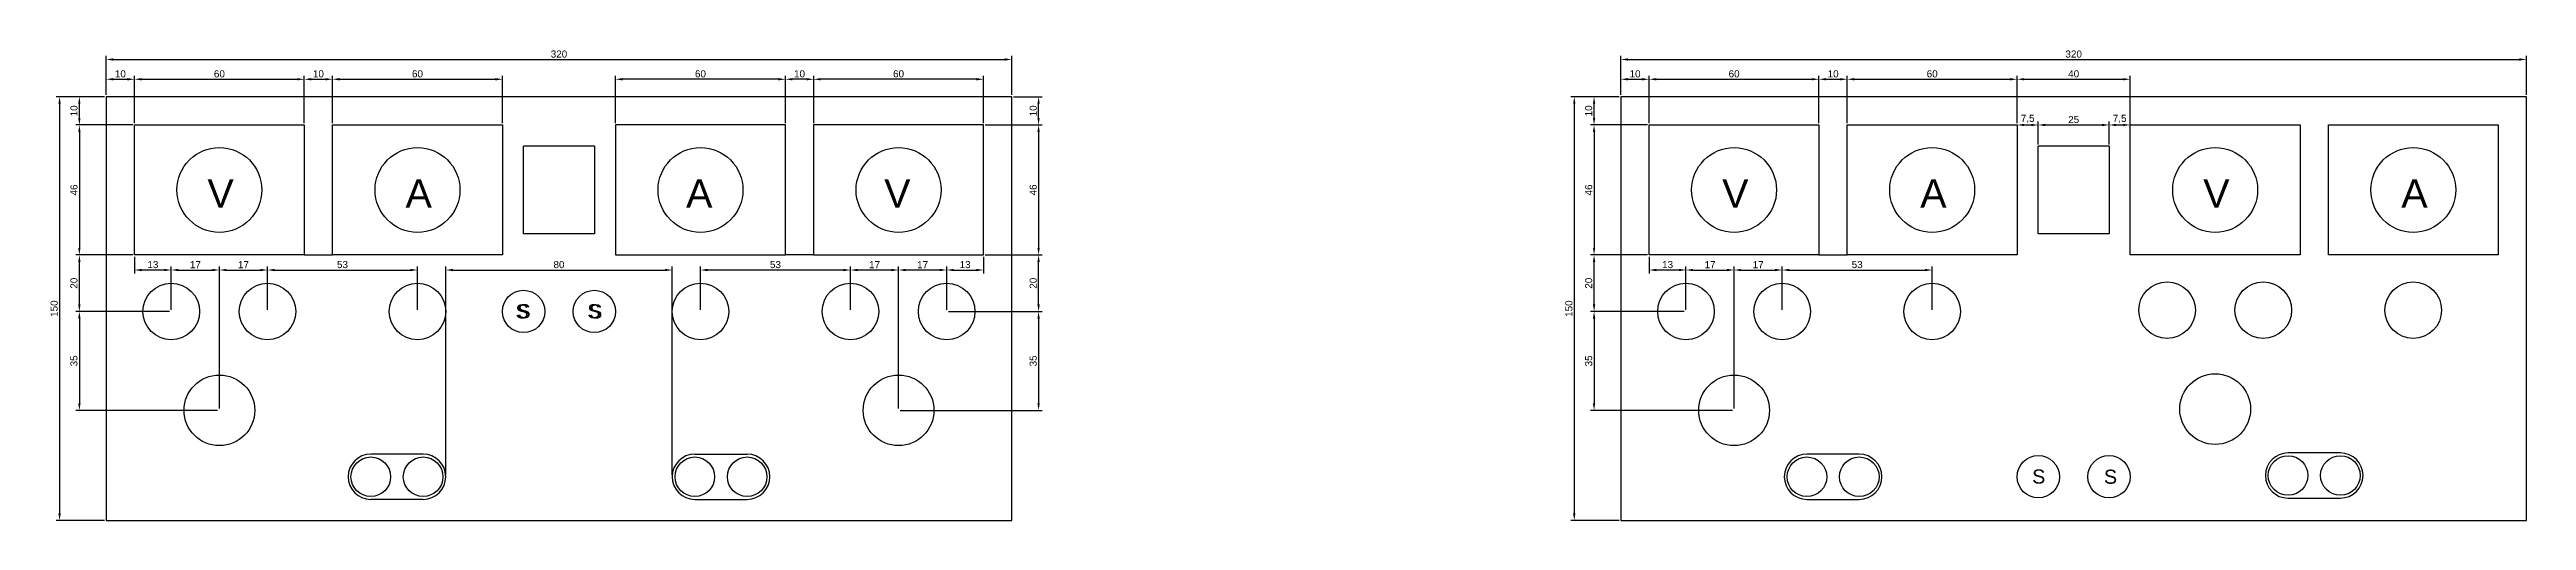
# Model space of a CAD drawing. Header units: millimetres. Extents: x 475 to 4099, y 1633 to 3451.
# Drawn here: x 1371 to 2246, y 1654 to 1821 of the extents above; entities that cross this region are included whole.
import ezdxf

# ---------------------------------------------------------------- set-up
doc = ezdxf.new("R2010")
doc.units = ezdxf.units.MM
doc.layers.add('Bemassung', color=80, linetype='Continuous')
doc.layers.add('Kanten', color=7, linetype='Continuous')
doc.styles.get("Standard").update_dxf_attribs({"font": 'arial.ttf'})
doc.dimstyles.new('ISO-25', dxfattribs={"dimtxt": 2.5, "dimasz": 2.5, "dimexe": 1.25, "dimexo": 0.625, "dimtad": 1, "dimtxsty": 'Standard', "dimcen": 2.5, "dimadec": 0, "dimazin": 0, "dimtfac": 1, "dimtmove": 0, "dimatfit": 3, "dimfxl": 1, "dimarcsym": 0})

msp = doc.modelspace()

# ---------------------------------------------------------------- texts
at = {"char_height": 10}
for s, insert, attachment_point in [('V', (1426.406, 1774.547), 1), ('A', (1496.406, 1774.547), 1), ('A', (1604.867, 1774.547), 3), ('V', (1674.867, 1774.547), 3), ('V', (1961.662, 1774.547), 1), ('A', (2031.662, 1774.547), 1), ('V', (2131.662, 1774.547), 1), ('A', (2201.662, 1774.547), 1)]:
    msp.add_mtext_dynamic_manual_height_columns(s, width=13.16423, gutter_width=12.5, heights=[9.423], dxfattribs=dict(at, insert=insert, attachment_point=attachment_point))
at = {"layer": 'Kanten', "char_height": 5}
for insert, attachment_point in [((1539.946, 1730.286), 3), ((1535.966, 1730.36), 1), ((1535.966, 1730.36), 1), ((1565.307, 1730.36), 3), ((1565.307, 1730.36), 3), ((1561.327, 1730.286), 1), ((2071.222, 1671.86), 1), ((2071.222, 1671.86), 1), ((2096.583, 1671.786), 1)]:
    msp.add_mtext_dynamic_manual_height_columns('S', width=5, gutter_width=12.5, heights=[0], dxfattribs=dict(at, insert=insert, attachment_point=attachment_point))

# ---------------------------------------------------------------- blocks, each defined once
blk = doc.blocks.new('*D19')
at = {"layer": 'Bemassung', "color": 0, "lineweight": -2, "transparency": 16777216}
for p, q in [((1400.64, 1794.41), (1400.64, 1811.21)), ((1403.14, 1809.96), (1458.14, 1809.96)), ((1460.64, 1794.41), (1460.64, 1811.21))]:
    blk.add_line(p, q, dxfattribs=at)
at = {"layer": 'Bemassung', "color": 0, "transparency": 16777216}
for points in [[(1403.14, 1810.38), (1403.14, 1809.55), (1400.64, 1809.96)], [(1458.14, 1810.38), (1458.14, 1809.55), (1460.64, 1809.96)]]:
    blk.add_solid(points, dxfattribs=at)
at = {"layer": 'Defpoints', "color": 0, "transparency": 16777216}
for p in [(1460.64, 1809.96), (1400.64, 1793.78), (1460.64, 1793.78)]:
    blk.add_point(p, dxfattribs=at)
at = {"layer": 'Bemassung', "color": 0, "transparency": 16777216, "insert": (1430.64, 1811.87), "char_height": 2.5, "attachment_point": 5}
blk.add_mtext('60', dxfattribs=at)
blk = doc.blocks.new('*D20')
at = {"layer": 'Bemassung', "color": 0, "lineweight": -2, "transparency": 16777216}
for p, q in [((1400.01, 1793.78), (1379.91, 1793.78)), ((1381.16, 1791.28), (1381.16, 1750.28)), ((1400.01, 1747.78), (1379.91, 1747.78))]:
    blk.add_line(p, q, dxfattribs=at)
at = {"layer": 'Bemassung', "color": 0, "transparency": 16777216}
for points in [[(1380.74, 1791.28), (1381.57, 1791.28), (1381.16, 1793.78)], [(1380.74, 1750.28), (1381.57, 1750.28), (1381.16, 1747.78)]]:
    blk.add_solid(points, dxfattribs=at)
at = {"layer": 'Defpoints', "color": 0, "transparency": 16777216}
for p in [(1400.64, 1793.78), (1381.16, 1747.78), (1400.64, 1747.78)]:
    blk.add_point(p, dxfattribs=at)
at = {"layer": 'Bemassung', "color": 0, "transparency": 16777216, "insert": (1379.26, 1770.78), "char_height": 2.5, "attachment_point": 5, "rotation": 90}
blk.add_mtext('46', dxfattribs=at)
blk = doc.blocks.new('*D21')
at = {"layer": 'Bemassung', "color": 0, "lineweight": -2, "transparency": 16777216}
for p, q in [((1390.01, 1803.78), (1379.91, 1803.78)), ((1381.16, 1796.28), (1381.16, 1801.28)), ((1400.01, 1793.78), (1379.91, 1793.78))]:
    blk.add_line(p, q, dxfattribs=at)
at = {"layer": 'Bemassung', "color": 0, "transparency": 16777216}
for points in [[(1380.74, 1801.28), (1381.57, 1801.28), (1381.16, 1803.78)], [(1380.74, 1796.28), (1381.57, 1796.28), (1381.16, 1793.78)]]:
    blk.add_solid(points, dxfattribs=at)
at = {"layer": 'Defpoints', "color": 0, "transparency": 16777216}
for p in [(1381.16, 1803.78), (1390.64, 1803.78), (1400.64, 1793.78)]:
    blk.add_point(p, dxfattribs=at)
at = {"layer": 'Bemassung', "color": 0, "transparency": 16777216, "insert": (1379.26, 1798.78), "char_height": 2.5, "attachment_point": 5, "rotation": 90}
blk.add_mtext('10', dxfattribs=at)
blk = doc.blocks.new('*D22')
at = {"layer": 'Bemassung', "color": 0, "lineweight": -2, "transparency": 16777216}
for p, q in [((1400.01, 1747.78), (1379.91, 1747.78)), ((1381.16, 1730.28), (1381.16, 1745.28)), ((1413.01, 1727.78), (1379.91, 1727.78))]:
    blk.add_line(p, q, dxfattribs=at)
at = {"layer": 'Bemassung', "color": 0, "transparency": 16777216}
for points in [[(1380.74, 1745.28), (1381.57, 1745.28), (1381.16, 1747.78)], [(1380.74, 1730.28), (1381.57, 1730.28), (1381.16, 1727.78)]]:
    blk.add_solid(points, dxfattribs=at)
at = {"layer": 'Defpoints', "color": 0, "transparency": 16777216}
for p in [(1381.16, 1747.78), (1400.64, 1747.78), (1413.64, 1727.78)]:
    blk.add_point(p, dxfattribs=at)
at = {"layer": 'Bemassung', "color": 0, "transparency": 16777216, "insert": (1379.26, 1737.78), "char_height": 2.5, "attachment_point": 5, "rotation": 90}
blk.add_mtext('20', dxfattribs=at)
blk = doc.blocks.new('*D23')
at = {"layer": 'Bemassung', "color": 0, "lineweight": -2, "transparency": 16777216}
for p, q in [((1412.39, 1727.78), (1379.91, 1727.78)), ((1381.16, 1725.28), (1381.16, 1695.28)), ((1430.01, 1692.78), (1379.91, 1692.78))]:
    blk.add_line(p, q, dxfattribs=at)
at = {"layer": 'Bemassung', "color": 0, "transparency": 16777216}
for points in [[(1380.74, 1725.28), (1381.57, 1725.28), (1381.16, 1727.78)], [(1380.74, 1695.28), (1381.57, 1695.28), (1381.16, 1692.78)]]:
    blk.add_solid(points, dxfattribs=at)
at = {"layer": 'Defpoints', "color": 0, "transparency": 16777216}
for p in [(1413.01, 1727.78), (1381.16, 1692.78), (1430.64, 1692.78)]:
    blk.add_point(p, dxfattribs=at)
at = {"layer": 'Bemassung', "color": 0, "transparency": 16777216, "insert": (1379.25, 1710.28), "char_height": 2.5, "attachment_point": 5, "rotation": 90}
blk.add_mtext('35', dxfattribs=at)
blk = doc.blocks.new('*D24')
at = {"layer": 'Bemassung', "color": 0, "lineweight": -2, "transparency": 16777216}
for p, q in [((1430.64, 1693.41), (1430.64, 1743.7)), ((1433.14, 1742.45), (1445.14, 1742.45)), ((1447.64, 1728.41), (1447.64, 1743.7))]:
    blk.add_line(p, q, dxfattribs=at)
at = {"layer": 'Bemassung', "color": 0, "transparency": 16777216}
for points in [[(1433.14, 1742.86), (1433.14, 1742.03), (1430.64, 1742.45)], [(1445.14, 1742.86), (1445.14, 1742.03), (1447.64, 1742.45)]]:
    blk.add_solid(points, dxfattribs=at)
at = {"layer": 'Defpoints', "color": 0, "transparency": 16777216}
for p in [(1447.64, 1742.45), (1447.64, 1727.78), (1430.64, 1692.78)]:
    blk.add_point(p, dxfattribs=at)
at = {"layer": 'Bemassung', "color": 0, "transparency": 16777216, "insert": (1439.14, 1744.33), "char_height": 2.5, "attachment_point": 5}
blk.add_mtext('17', dxfattribs=at)
blk = doc.blocks.new('*D25')
at = {"layer": 'Bemassung', "color": 0, "lineweight": -2, "transparency": 16777216}
for p, q in [((1413.64, 1728.41), (1413.64, 1743.7)), ((1416.14, 1742.45), (1428.14, 1742.45)), ((1430.64, 1693.41), (1430.64, 1743.7))]:
    blk.add_line(p, q, dxfattribs=at)
at = {"layer": 'Bemassung', "color": 0, "transparency": 16777216}
for points in [[(1416.14, 1742.86), (1416.14, 1742.03), (1413.64, 1742.45)], [(1428.14, 1742.86), (1428.14, 1742.03), (1430.64, 1742.45)]]:
    blk.add_solid(points, dxfattribs=at)
at = {"layer": 'Defpoints', "color": 0, "transparency": 16777216}
for p in [(1430.64, 1742.45), (1413.64, 1727.78), (1430.64, 1692.78)]:
    blk.add_point(p, dxfattribs=at)
at = {"layer": 'Bemassung', "color": 0, "transparency": 16777216, "insert": (1422.14, 1744.33), "char_height": 2.5, "attachment_point": 5}
blk.add_mtext('17', dxfattribs=at)
blk = doc.blocks.new('*D26')
at = {"layer": 'Bemassung', "color": 0, "lineweight": -2, "transparency": 16777216}
for p, q in [((1460.64, 1794.41), (1460.64, 1811.21)), ((1463.14, 1809.96), (1468.14, 1809.96)), ((1470.64, 1794.41), (1470.64, 1811.21))]:
    blk.add_line(p, q, dxfattribs=at)
at = {"layer": 'Bemassung', "color": 0, "transparency": 16777216}
for points in [[(1463.14, 1810.38), (1463.14, 1809.55), (1460.64, 1809.96)], [(1468.14, 1810.38), (1468.14, 1809.55), (1470.64, 1809.96)]]:
    blk.add_solid(points, dxfattribs=at)
at = {"layer": 'Defpoints', "color": 0, "transparency": 16777216}
for p in [(1470.64, 1809.96), (1460.64, 1793.78), (1470.64, 1793.78)]:
    blk.add_point(p, dxfattribs=at)
at = {"layer": 'Bemassung', "color": 0, "transparency": 16777216, "insert": (1465.64, 1811.87), "char_height": 2.5, "attachment_point": 5}
blk.add_mtext('10', dxfattribs=at)
blk = doc.blocks.new('*D27')
at = {"layer": 'Bemassung', "color": 0, "lineweight": -2, "transparency": 16777216}
for p, q in [((1470.64, 1794.41), (1470.64, 1811.21)), ((1473.14, 1809.96), (1528.14, 1809.96)), ((1530.64, 1794.41), (1530.64, 1811.21))]:
    blk.add_line(p, q, dxfattribs=at)
at = {"layer": 'Bemassung', "color": 0, "transparency": 16777216}
for points in [[(1473.14, 1810.38), (1473.14, 1809.55), (1470.64, 1809.96)], [(1528.14, 1810.38), (1528.14, 1809.55), (1530.64, 1809.96)]]:
    blk.add_solid(points, dxfattribs=at)
at = {"layer": 'Defpoints', "color": 0, "transparency": 16777216}
for p in [(1530.64, 1809.96), (1470.64, 1793.78), (1530.64, 1793.78)]:
    blk.add_point(p, dxfattribs=at)
at = {"layer": 'Bemassung', "color": 0, "transparency": 16777216, "insert": (1500.64, 1811.87), "char_height": 2.5, "attachment_point": 5}
blk.add_mtext('60', dxfattribs=at)
blk = doc.blocks.new('*D28')
at = {"layer": 'Bemassung', "color": 0, "lineweight": -2, "transparency": 16777216}
for p, q in [((1400.64, 1747.16), (1400.64, 1741.2)), ((1411.14, 1742.45), (1403.14, 1742.45)), ((1413.64, 1728.41), (1413.64, 1743.7))]:
    blk.add_line(p, q, dxfattribs=at)
at = {"layer": 'Bemassung', "color": 0, "transparency": 16777216}
for points in [[(1403.14, 1742.86), (1403.14, 1742.03), (1400.64, 1742.45)], [(1411.14, 1742.86), (1411.14, 1742.03), (1413.64, 1742.45)]]:
    blk.add_solid(points, dxfattribs=at)
at = {"layer": 'Defpoints', "color": 0, "transparency": 16777216}
for p in [(1400.64, 1747.78), (1400.64, 1742.45), (1413.64, 1727.78)]:
    blk.add_point(p, dxfattribs=at)
at = {"layer": 'Bemassung', "color": 0, "transparency": 16777216, "insert": (1407.14, 1744.35), "char_height": 2.5, "attachment_point": 5}
blk.add_mtext('13', dxfattribs=at)
blk = doc.blocks.new('*D29')
at = {"layer": 'Bemassung', "color": 0, "lineweight": -2, "transparency": 16777216}
for p, q in [((1447.64, 1728.41), (1447.64, 1743.7)), ((1450.14, 1742.45), (1498.14, 1742.45)), ((1500.64, 1728.41), (1500.64, 1743.7))]:
    blk.add_line(p, q, dxfattribs=at)
at = {"layer": 'Bemassung', "color": 0, "transparency": 16777216}
for points in [[(1450.14, 1742.86), (1450.14, 1742.03), (1447.64, 1742.45)], [(1498.14, 1742.86), (1498.14, 1742.03), (1500.64, 1742.45)]]:
    blk.add_solid(points, dxfattribs=at)
at = {"layer": 'Defpoints', "color": 0, "transparency": 16777216}
for p in [(1500.64, 1742.45), (1447.64, 1727.78), (1500.64, 1727.78)]:
    blk.add_point(p, dxfattribs=at)
at = {"layer": 'Bemassung', "color": 0, "transparency": 16777216, "insert": (1474.14, 1744.35), "char_height": 2.5, "attachment_point": 5}
blk.add_mtext('53', dxfattribs=at)
blk = doc.blocks.new('*D30')
at = {"layer": 'Bemassung', "color": 0, "lineweight": -2, "transparency": 16777216}
for p, q in [((1390.01, 1803.78), (1372.91, 1803.78)), ((1374.16, 1801.28), (1374.16, 1656.28)), ((1390.01, 1653.78), (1372.91, 1653.78))]:
    blk.add_line(p, q, dxfattribs=at)
at = {"layer": 'Bemassung', "color": 0, "transparency": 16777216}
for points in [[(1373.74, 1801.28), (1374.57, 1801.28), (1374.16, 1803.78)], [(1373.74, 1656.28), (1374.57, 1656.28), (1374.16, 1653.78)]]:
    blk.add_solid(points, dxfattribs=at)
at = {"layer": 'Defpoints', "color": 0, "transparency": 16777216}
for p in [(1390.64, 1803.78), (1374.16, 1653.78), (1390.64, 1653.78)]:
    blk.add_point(p, dxfattribs=at)
at = {"layer": 'Bemassung', "color": 0, "transparency": 16777216, "insert": (1372.26, 1728.78), "char_height": 2.5, "attachment_point": 5, "rotation": 90}
blk.add_mtext('150', dxfattribs=at)
blk = doc.blocks.new('*D31')
at = {"layer": 'Bemassung', "color": 0, "lineweight": -2, "transparency": 16777216}
for p, q in [((1390.64, 1804.41), (1390.64, 1811.21)), ((1393.14, 1809.96), (1398.14, 1809.96)), ((1400.64, 1804.41), (1400.64, 1811.21))]:
    blk.add_line(p, q, dxfattribs=at)
at = {"layer": 'Bemassung', "color": 0, "transparency": 16777216}
for points in [[(1393.14, 1810.38), (1393.14, 1809.55), (1390.64, 1809.96)], [(1398.14, 1810.38), (1398.14, 1809.55), (1400.64, 1809.96)]]:
    blk.add_solid(points, dxfattribs=at)
at = {"layer": 'Defpoints', "color": 0, "transparency": 16777216}
for p in [(1390.64, 1803.78), (1400.64, 1809.96), (1400.64, 1803.78)]:
    blk.add_point(p, dxfattribs=at)
at = {"layer": 'Bemassung', "color": 0, "transparency": 16777216, "insert": (1395.64, 1811.87), "char_height": 2.5, "attachment_point": 5}
blk.add_mtext('10', dxfattribs=at)
blk = doc.blocks.new('*D32')
at = {"layer": 'Bemassung', "color": 0, "lineweight": -2, "transparency": 16777216}
for p, q in [((1390.64, 1804.41), (1390.64, 1818.21)), ((1393.14, 1816.96), (1708.14, 1816.96)), ((1710.64, 1804.41), (1710.64, 1818.21))]:
    blk.add_line(p, q, dxfattribs=at)
at = {"layer": 'Bemassung', "color": 0, "transparency": 16777216}
for points in [[(1393.14, 1817.38), (1393.14, 1816.55), (1390.64, 1816.96)], [(1708.14, 1817.38), (1708.14, 1816.55), (1710.64, 1816.96)]]:
    blk.add_solid(points, dxfattribs=at)
at = {"layer": 'Defpoints', "color": 0, "transparency": 16777216}
for p in [(1710.64, 1816.96), (1390.64, 1803.78), (1710.64, 1803.78)]:
    blk.add_point(p, dxfattribs=at)
at = {"layer": 'Bemassung', "color": 0, "transparency": 16777216, "insert": (1550.64, 1818.87), "char_height": 2.5, "attachment_point": 5}
blk.add_mtext('320', dxfattribs=at)
blk = doc.blocks.new('*D33')
at = {"layer": 'Bemassung', "color": 0, "lineweight": -2, "transparency": 16777216}
for p, q in [((1640.64, 1794.41), (1640.64, 1811.21)), ((1698.14, 1809.96), (1643.14, 1809.96)), ((1700.64, 1794.41), (1700.64, 1811.21))]:
    blk.add_line(p, q, dxfattribs=at)
at = {"layer": 'Bemassung', "color": 0, "transparency": 16777216}
for points in [[(1643.14, 1810.38), (1643.14, 1809.55), (1640.64, 1809.96)], [(1698.14, 1810.38), (1698.14, 1809.55), (1700.64, 1809.96)]]:
    blk.add_solid(points, dxfattribs=at)
at = {"layer": 'Defpoints', "color": 0, "transparency": 16777216}
for p in [(1640.64, 1809.96), (1640.64, 1793.78), (1700.64, 1793.78)]:
    blk.add_point(p, dxfattribs=at)
at = {"layer": 'Bemassung', "color": 0, "transparency": 16777216, "insert": (1670.64, 1811.87), "char_height": 2.5, "attachment_point": 5}
blk.add_mtext('60', dxfattribs=at)
blk = doc.blocks.new('*D34')
at = {"layer": 'Bemassung', "color": 0, "lineweight": -2, "transparency": 16777216}
for p, q in [((1701.26, 1793.78), (1721.37, 1793.78)), ((1720.12, 1791.28), (1720.12, 1750.28)), ((1701.26, 1747.78), (1721.37, 1747.78))]:
    blk.add_line(p, q, dxfattribs=at)
at = {"layer": 'Bemassung', "color": 0, "transparency": 16777216}
for points in [[(1719.7, 1791.28), (1720.53, 1791.28), (1720.12, 1793.78)], [(1719.7, 1750.28), (1720.53, 1750.28), (1720.12, 1747.78)]]:
    blk.add_solid(points, dxfattribs=at)
at = {"layer": 'Defpoints', "color": 0, "transparency": 16777216}
for p in [(1700.64, 1793.78), (1700.64, 1747.78), (1720.12, 1747.78)]:
    blk.add_point(p, dxfattribs=at)
at = {"layer": 'Bemassung', "color": 0, "transparency": 16777216, "insert": (1718.21, 1770.78), "char_height": 2.5, "attachment_point": 5, "rotation": 90}
blk.add_mtext('46', dxfattribs=at)
blk = doc.blocks.new('*D35')
at = {"layer": 'Bemassung', "color": 0, "lineweight": -2, "transparency": 16777216}
for p, q in [((1711.26, 1803.78), (1721.37, 1803.78)), ((1720.12, 1796.28), (1720.12, 1801.28)), ((1701.26, 1793.78), (1721.37, 1793.78))]:
    blk.add_line(p, q, dxfattribs=at)
at = {"layer": 'Bemassung', "color": 0, "transparency": 16777216}
for points in [[(1719.7, 1801.28), (1720.53, 1801.28), (1720.12, 1803.78)], [(1719.7, 1796.28), (1720.53, 1796.28), (1720.12, 1793.78)]]:
    blk.add_solid(points, dxfattribs=at)
at = {"layer": 'Defpoints', "color": 0, "transparency": 16777216}
for p in [(1710.64, 1803.78), (1720.12, 1803.78), (1700.64, 1793.78)]:
    blk.add_point(p, dxfattribs=at)
at = {"layer": 'Bemassung', "color": 0, "transparency": 16777216, "insert": (1718.21, 1798.78), "char_height": 2.5, "attachment_point": 5, "rotation": 90}
blk.add_mtext('10', dxfattribs=at)
blk = doc.blocks.new('*D36')
at = {"layer": 'Bemassung', "color": 0, "lineweight": -2, "transparency": 16777216}
for p, q in [((1701.26, 1747.78), (1721.37, 1747.78)), ((1720.12, 1730.28), (1720.12, 1745.28)), ((1688.26, 1727.78), (1721.37, 1727.78))]:
    blk.add_line(p, q, dxfattribs=at)
at = {"layer": 'Bemassung', "color": 0, "transparency": 16777216}
for points in [[(1719.7, 1745.28), (1720.53, 1745.28), (1720.12, 1747.78)], [(1719.7, 1730.28), (1720.53, 1730.28), (1720.12, 1727.78)]]:
    blk.add_solid(points, dxfattribs=at)
at = {"layer": 'Defpoints', "color": 0, "transparency": 16777216}
for p in [(1700.64, 1747.78), (1720.12, 1747.78), (1687.64, 1727.78)]:
    blk.add_point(p, dxfattribs=at)
at = {"layer": 'Bemassung', "color": 0, "transparency": 16777216, "insert": (1718.21, 1737.78), "char_height": 2.5, "attachment_point": 5, "rotation": 90}
blk.add_mtext('20', dxfattribs=at)
blk = doc.blocks.new('*D37')
at = {"layer": 'Bemassung', "color": 0, "lineweight": -2, "transparency": 16777216}
for p, q in [((1688.89, 1727.78), (1721.37, 1727.78)), ((1720.12, 1725.28), (1720.12, 1695.28)), ((1671.26, 1692.78), (1721.37, 1692.78))]:
    blk.add_line(p, q, dxfattribs=at)
at = {"layer": 'Bemassung', "color": 0, "transparency": 16777216}
for points in [[(1719.7, 1725.28), (1720.53, 1725.28), (1720.12, 1727.78)], [(1719.7, 1695.28), (1720.53, 1695.28), (1720.12, 1692.78)]]:
    blk.add_solid(points, dxfattribs=at)
at = {"layer": 'Defpoints', "color": 0, "transparency": 16777216}
for p in [(1688.26, 1727.78), (1670.64, 1692.78), (1720.12, 1692.78)]:
    blk.add_point(p, dxfattribs=at)
at = {"layer": 'Bemassung', "color": 0, "transparency": 16777216, "insert": (1718.21, 1710.28), "char_height": 2.5, "attachment_point": 5, "rotation": 90}
blk.add_mtext('35', dxfattribs=at)
blk = doc.blocks.new('*D38')
at = {"layer": 'Bemassung', "color": 0, "lineweight": -2, "transparency": 16777216}
for p, q in [((1653.64, 1728.41), (1653.64, 1743.7)), ((1668.14, 1742.45), (1656.14, 1742.45)), ((1670.64, 1693.41), (1670.64, 1743.7))]:
    blk.add_line(p, q, dxfattribs=at)
at = {"layer": 'Bemassung', "color": 0, "transparency": 16777216}
for points in [[(1656.14, 1742.86), (1656.14, 1742.03), (1653.64, 1742.45)], [(1668.14, 1742.86), (1668.14, 1742.03), (1670.64, 1742.45)]]:
    blk.add_solid(points, dxfattribs=at)
at = {"layer": 'Defpoints', "color": 0, "transparency": 16777216}
for p in [(1653.64, 1742.45), (1653.64, 1727.78), (1670.64, 1692.78)]:
    blk.add_point(p, dxfattribs=at)
at = {"layer": 'Bemassung', "color": 0, "transparency": 16777216, "insert": (1662.14, 1744.33), "char_height": 2.5, "attachment_point": 5}
blk.add_mtext('17', dxfattribs=at)
blk = doc.blocks.new('*D39')
at = {"layer": 'Bemassung', "color": 0, "lineweight": -2, "transparency": 16777216}
for p, q in [((1670.64, 1693.41), (1670.64, 1743.7)), ((1685.14, 1742.45), (1673.14, 1742.45)), ((1687.64, 1728.41), (1687.64, 1743.7))]:
    blk.add_line(p, q, dxfattribs=at)
at = {"layer": 'Bemassung', "color": 0, "transparency": 16777216}
for points in [[(1673.14, 1742.86), (1673.14, 1742.03), (1670.64, 1742.45)], [(1685.14, 1742.86), (1685.14, 1742.03), (1687.64, 1742.45)]]:
    blk.add_solid(points, dxfattribs=at)
at = {"layer": 'Defpoints', "color": 0, "transparency": 16777216}
for p in [(1670.64, 1742.45), (1687.64, 1727.78), (1670.64, 1692.78)]:
    blk.add_point(p, dxfattribs=at)
at = {"layer": 'Bemassung', "color": 0, "transparency": 16777216, "insert": (1679.14, 1744.33), "char_height": 2.5, "attachment_point": 5}
blk.add_mtext('17', dxfattribs=at)
blk = doc.blocks.new('*D40')
at = {"layer": 'Bemassung', "color": 0, "lineweight": -2, "transparency": 16777216}
for p, q in [((1630.64, 1794.41), (1630.64, 1811.21)), ((1638.14, 1809.96), (1633.14, 1809.96)), ((1640.64, 1794.41), (1640.64, 1811.21))]:
    blk.add_line(p, q, dxfattribs=at)
at = {"layer": 'Bemassung', "color": 0, "transparency": 16777216}
for points in [[(1633.14, 1810.38), (1633.14, 1809.55), (1630.64, 1809.96)], [(1638.14, 1810.38), (1638.14, 1809.55), (1640.64, 1809.96)]]:
    blk.add_solid(points, dxfattribs=at)
at = {"layer": 'Defpoints', "color": 0, "transparency": 16777216}
for p in [(1630.64, 1809.96), (1630.64, 1793.78), (1640.64, 1793.78)]:
    blk.add_point(p, dxfattribs=at)
at = {"layer": 'Bemassung', "color": 0, "transparency": 16777216, "insert": (1635.64, 1811.87), "char_height": 2.5, "attachment_point": 5}
blk.add_mtext('10', dxfattribs=at)
blk = doc.blocks.new('*D41')
at = {"layer": 'Bemassung', "color": 0, "lineweight": -2, "transparency": 16777216}
for p, q in [((1570.64, 1794.41), (1570.64, 1811.21)), ((1628.14, 1809.96), (1573.14, 1809.96)), ((1630.64, 1794.41), (1630.64, 1811.21))]:
    blk.add_line(p, q, dxfattribs=at)
at = {"layer": 'Bemassung', "color": 0, "transparency": 16777216}
for points in [[(1573.14, 1810.38), (1573.14, 1809.55), (1570.64, 1809.96)], [(1628.14, 1810.38), (1628.14, 1809.55), (1630.64, 1809.96)]]:
    blk.add_solid(points, dxfattribs=at)
at = {"layer": 'Defpoints', "color": 0, "transparency": 16777216}
for p in [(1570.64, 1809.96), (1570.64, 1793.78), (1630.64, 1793.78)]:
    blk.add_point(p, dxfattribs=at)
at = {"layer": 'Bemassung', "color": 0, "transparency": 16777216, "insert": (1600.64, 1811.87), "char_height": 2.5, "attachment_point": 5}
blk.add_mtext('60', dxfattribs=at)
blk = doc.blocks.new('*D42')
at = {"layer": 'Bemassung', "color": 0, "lineweight": -2, "transparency": 16777216}
for p, q in [((1687.64, 1728.41), (1687.64, 1743.7)), ((1690.14, 1742.45), (1698.14, 1742.45)), ((1700.64, 1747.16), (1700.64, 1741.2))]:
    blk.add_line(p, q, dxfattribs=at)
at = {"layer": 'Bemassung', "color": 0, "transparency": 16777216}
for points in [[(1690.14, 1742.86), (1690.14, 1742.03), (1687.64, 1742.45)], [(1698.14, 1742.86), (1698.14, 1742.03), (1700.64, 1742.45)]]:
    blk.add_solid(points, dxfattribs=at)
at = {"layer": 'Defpoints', "color": 0, "transparency": 16777216}
for p in [(1700.64, 1747.78), (1700.64, 1742.45), (1687.64, 1727.78)]:
    blk.add_point(p, dxfattribs=at)
at = {"layer": 'Bemassung', "color": 0, "transparency": 16777216, "insert": (1694.14, 1744.35), "char_height": 2.5, "attachment_point": 5}
blk.add_mtext('13', dxfattribs=at)
blk = doc.blocks.new('*D43')
at = {"layer": 'Bemassung', "color": 0, "lineweight": -2, "transparency": 16777216}
for p, q in [((1600.64, 1728.41), (1600.64, 1743.7)), ((1651.14, 1742.45), (1603.14, 1742.45)), ((1653.64, 1728.41), (1653.64, 1743.7))]:
    blk.add_line(p, q, dxfattribs=at)
at = {"layer": 'Bemassung', "color": 0, "transparency": 16777216}
for points in [[(1603.14, 1742.86), (1603.14, 1742.03), (1600.64, 1742.45)], [(1651.14, 1742.86), (1651.14, 1742.03), (1653.64, 1742.45)]]:
    blk.add_solid(points, dxfattribs=at)
at = {"layer": 'Defpoints', "color": 0, "transparency": 16777216}
for p in [(1600.64, 1742.45), (1600.64, 1727.78), (1653.64, 1727.78)]:
    blk.add_point(p, dxfattribs=at)
at = {"layer": 'Bemassung', "color": 0, "transparency": 16777216, "insert": (1627.14, 1744.35), "char_height": 2.5, "attachment_point": 5}
blk.add_mtext('53', dxfattribs=at)
blk = doc.blocks.new('*D44')
at = {"layer": 'Bemassung', "color": 0, "lineweight": -2, "transparency": 16777216}
for p, q in [((1510.64, 1669.91), (1510.64, 1743.7)), ((1513.14, 1742.45), (1588.14, 1742.45)), ((1590.64, 1669.91), (1590.64, 1743.7))]:
    blk.add_line(p, q, dxfattribs=at)
at = {"layer": 'Bemassung', "color": 0, "transparency": 16777216}
for points in [[(1513.14, 1742.86), (1513.14, 1742.03), (1510.64, 1742.45)], [(1588.14, 1742.86), (1588.14, 1742.03), (1590.64, 1742.45)]]:
    blk.add_solid(points, dxfattribs=at)
at = {"layer": 'Defpoints', "color": 0, "transparency": 16777216}
for p in [(1590.64, 1742.45), (1510.64, 1669.28), (1590.64, 1669.28)]:
    blk.add_point(p, dxfattribs=at)
at = {"layer": 'Bemassung', "color": 0, "transparency": 16777216, "insert": (1550.64, 1744.35), "char_height": 2.5, "attachment_point": 5}
blk.add_mtext('80', dxfattribs=at)
blk = doc.blocks.new('*D1')
at = {"layer": 'Bemassung', "color": 0, "lineweight": -2, "transparency": 16777216}
for p, q in [((1935.89, 1794.41), (1935.89, 1811.21)), ((1938.39, 1809.96), (1993.39, 1809.96)), ((1995.89, 1794.41), (1995.89, 1811.21))]:
    blk.add_line(p, q, dxfattribs=at)
at = {"layer": 'Bemassung', "color": 0, "transparency": 16777216}
for points in [[(1938.39, 1810.38), (1938.39, 1809.55), (1935.89, 1809.96)], [(1993.39, 1810.38), (1993.39, 1809.55), (1995.89, 1809.96)]]:
    blk.add_solid(points, dxfattribs=at)
at = {"layer": 'Defpoints', "color": 0, "transparency": 16777216}
for p in [(1995.89, 1809.96), (1935.89, 1793.78), (1995.89, 1793.78)]:
    blk.add_point(p, dxfattribs=at)
at = {"layer": 'Bemassung', "color": 0, "transparency": 16777216, "insert": (1965.89, 1811.87), "char_height": 2.5, "attachment_point": 5}
blk.add_mtext('60', dxfattribs=at)
blk = doc.blocks.new('*D2')
at = {"layer": 'Bemassung', "color": 0, "lineweight": -2, "transparency": 16777216}
for p, q in [((1935.27, 1793.78), (1915.16, 1793.78)), ((1916.41, 1791.28), (1916.41, 1750.28)), ((1935.27, 1747.78), (1915.16, 1747.78))]:
    blk.add_line(p, q, dxfattribs=at)
at = {"layer": 'Bemassung', "color": 0, "transparency": 16777216}
for points in [[(1916, 1791.28), (1916.83, 1791.28), (1916.41, 1793.78)], [(1916, 1750.28), (1916.83, 1750.28), (1916.41, 1747.78)]]:
    blk.add_solid(points, dxfattribs=at)
at = {"layer": 'Defpoints', "color": 0, "transparency": 16777216}
for p in [(1935.89, 1793.78), (1916.41, 1747.78), (1935.89, 1747.78)]:
    blk.add_point(p, dxfattribs=at)
at = {"layer": 'Bemassung', "color": 0, "transparency": 16777216, "insert": (1914.51, 1770.78), "char_height": 2.5, "attachment_point": 5, "rotation": 90}
blk.add_mtext('46', dxfattribs=at)
blk = doc.blocks.new('*D3')
at = {"layer": 'Bemassung', "color": 0, "lineweight": -2, "transparency": 16777216}
for p, q in [((1925.27, 1803.78), (1915.16, 1803.78)), ((1916.41, 1796.28), (1916.41, 1801.28)), ((1935.27, 1793.78), (1915.16, 1793.78))]:
    blk.add_line(p, q, dxfattribs=at)
at = {"layer": 'Bemassung', "color": 0, "transparency": 16777216}
for points in [[(1916, 1801.28), (1916.83, 1801.28), (1916.41, 1803.78)], [(1916, 1796.28), (1916.83, 1796.28), (1916.41, 1793.78)]]:
    blk.add_solid(points, dxfattribs=at)
at = {"layer": 'Defpoints', "color": 0, "transparency": 16777216}
for p in [(1916.41, 1803.78), (1925.89, 1803.78), (1935.89, 1793.78)]:
    blk.add_point(p, dxfattribs=at)
at = {"layer": 'Bemassung', "color": 0, "transparency": 16777216, "insert": (1914.51, 1798.78), "char_height": 2.5, "attachment_point": 5, "rotation": 90}
blk.add_mtext('10', dxfattribs=at)
blk = doc.blocks.new('*D4')
at = {"layer": 'Bemassung', "color": 0, "lineweight": -2, "transparency": 16777216}
for p, q in [((1935.27, 1747.78), (1915.16, 1747.78)), ((1916.41, 1730.28), (1916.41, 1745.28)), ((1948.27, 1727.78), (1915.16, 1727.78))]:
    blk.add_line(p, q, dxfattribs=at)
at = {"layer": 'Bemassung', "color": 0, "transparency": 16777216}
for points in [[(1916, 1745.28), (1916.83, 1745.28), (1916.41, 1747.78)], [(1916, 1730.28), (1916.83, 1730.28), (1916.41, 1727.78)]]:
    blk.add_solid(points, dxfattribs=at)
at = {"layer": 'Defpoints', "color": 0, "transparency": 16777216}
for p in [(1916.41, 1747.78), (1935.89, 1747.78), (1948.89, 1727.78)]:
    blk.add_point(p, dxfattribs=at)
at = {"layer": 'Bemassung', "color": 0, "transparency": 16777216, "insert": (1914.51, 1737.78), "char_height": 2.5, "attachment_point": 5, "rotation": 90}
blk.add_mtext('20', dxfattribs=at)
blk = doc.blocks.new('*D5')
at = {"layer": 'Bemassung', "color": 0, "lineweight": -2, "transparency": 16777216}
for p, q in [((1947.64, 1727.78), (1915.16, 1727.78)), ((1916.41, 1725.28), (1916.41, 1695.28)), ((1965.27, 1692.78), (1915.16, 1692.78))]:
    blk.add_line(p, q, dxfattribs=at)
at = {"layer": 'Bemassung', "color": 0, "transparency": 16777216}
for points in [[(1916, 1725.28), (1916.83, 1725.28), (1916.41, 1727.78)], [(1916, 1695.28), (1916.83, 1695.28), (1916.41, 1692.78)]]:
    blk.add_solid(points, dxfattribs=at)
at = {"layer": 'Defpoints', "color": 0, "transparency": 16777216}
for p in [(1948.27, 1727.78), (1916.41, 1692.78), (1965.89, 1692.78)]:
    blk.add_point(p, dxfattribs=at)
at = {"layer": 'Bemassung', "color": 0, "transparency": 16777216, "insert": (1914.51, 1710.28), "char_height": 2.5, "attachment_point": 5, "rotation": 90}
blk.add_mtext('35', dxfattribs=at)
blk = doc.blocks.new('*D6')
at = {"layer": 'Bemassung', "color": 0, "lineweight": -2, "transparency": 16777216}
for p, q in [((1965.89, 1693.41), (1965.89, 1743.7)), ((1968.39, 1742.45), (1980.39, 1742.45)), ((1982.89, 1728.41), (1982.89, 1743.7))]:
    blk.add_line(p, q, dxfattribs=at)
at = {"layer": 'Bemassung', "color": 0, "transparency": 16777216}
for points in [[(1968.39, 1742.86), (1968.39, 1742.03), (1965.89, 1742.45)], [(1980.39, 1742.86), (1980.39, 1742.03), (1982.89, 1742.45)]]:
    blk.add_solid(points, dxfattribs=at)
at = {"layer": 'Defpoints', "color": 0, "transparency": 16777216}
for p in [(1982.89, 1742.45), (1982.89, 1727.78), (1965.89, 1692.78)]:
    blk.add_point(p, dxfattribs=at)
at = {"layer": 'Bemassung', "color": 0, "transparency": 16777216, "insert": (1974.39, 1744.33), "char_height": 2.5, "attachment_point": 5}
blk.add_mtext('17', dxfattribs=at)
blk = doc.blocks.new('*D7')
at = {"layer": 'Bemassung', "color": 0, "lineweight": -2, "transparency": 16777216}
for p, q in [((1948.89, 1728.41), (1948.89, 1743.7)), ((1951.39, 1742.45), (1963.39, 1742.45)), ((1965.89, 1693.41), (1965.89, 1743.7))]:
    blk.add_line(p, q, dxfattribs=at)
at = {"layer": 'Bemassung', "color": 0, "transparency": 16777216}
for points in [[(1951.39, 1742.86), (1951.39, 1742.03), (1948.89, 1742.45)], [(1963.39, 1742.86), (1963.39, 1742.03), (1965.89, 1742.45)]]:
    blk.add_solid(points, dxfattribs=at)
at = {"layer": 'Defpoints', "color": 0, "transparency": 16777216}
for p in [(1965.89, 1742.45), (1948.89, 1727.78), (1965.89, 1692.78)]:
    blk.add_point(p, dxfattribs=at)
at = {"layer": 'Bemassung', "color": 0, "transparency": 16777216, "insert": (1957.39, 1744.33), "char_height": 2.5, "attachment_point": 5}
blk.add_mtext('17', dxfattribs=at)
blk = doc.blocks.new('*D8')
at = {"layer": 'Bemassung', "color": 0, "lineweight": -2, "transparency": 16777216}
for p, q in [((1995.89, 1794.41), (1995.89, 1811.21)), ((1998.39, 1809.96), (2003.39, 1809.96)), ((2005.89, 1794.41), (2005.89, 1811.21))]:
    blk.add_line(p, q, dxfattribs=at)
at = {"layer": 'Bemassung', "color": 0, "transparency": 16777216}
for points in [[(1998.39, 1810.38), (1998.39, 1809.55), (1995.89, 1809.96)], [(2003.39, 1810.38), (2003.39, 1809.55), (2005.89, 1809.96)]]:
    blk.add_solid(points, dxfattribs=at)
at = {"layer": 'Defpoints', "color": 0, "transparency": 16777216}
for p in [(2005.89, 1809.96), (1995.89, 1793.78), (2005.89, 1793.78)]:
    blk.add_point(p, dxfattribs=at)
at = {"layer": 'Bemassung', "color": 0, "transparency": 16777216, "insert": (2000.89, 1811.87), "char_height": 2.5, "attachment_point": 5}
blk.add_mtext('10', dxfattribs=at)
blk = doc.blocks.new('*D9')
at = {"layer": 'Bemassung', "color": 0, "lineweight": -2, "transparency": 16777216}
for p, q in [((2005.89, 1794.41), (2005.89, 1811.21)), ((2008.39, 1809.96), (2063.39, 1809.96)), ((2065.89, 1794.41), (2065.89, 1811.21))]:
    blk.add_line(p, q, dxfattribs=at)
at = {"layer": 'Bemassung', "color": 0, "transparency": 16777216}
for points in [[(2008.39, 1810.38), (2008.39, 1809.55), (2005.89, 1809.96)], [(2063.39, 1810.38), (2063.39, 1809.55), (2065.89, 1809.96)]]:
    blk.add_solid(points, dxfattribs=at)
at = {"layer": 'Defpoints', "color": 0, "transparency": 16777216}
for p in [(2065.89, 1809.96), (2005.89, 1793.78), (2065.89, 1793.78)]:
    blk.add_point(p, dxfattribs=at)
at = {"layer": 'Bemassung', "color": 0, "transparency": 16777216, "insert": (2035.89, 1811.87), "char_height": 2.5, "attachment_point": 5}
blk.add_mtext('60', dxfattribs=at)
blk = doc.blocks.new('*D10')
at = {"layer": 'Bemassung', "color": 0, "lineweight": -2, "transparency": 16777216}
for p, q in [((2065.89, 1794.41), (2065.89, 1811.21)), ((2068.39, 1809.96), (2103.39, 1809.96)), ((2105.89, 1794.41), (2105.89, 1811.21))]:
    blk.add_line(p, q, dxfattribs=at)
at = {"layer": 'Bemassung', "color": 0, "transparency": 16777216}
for points in [[(2068.39, 1810.38), (2068.39, 1809.55), (2065.89, 1809.96)], [(2103.39, 1810.38), (2103.39, 1809.55), (2105.89, 1809.96)]]:
    blk.add_solid(points, dxfattribs=at)
at = {"layer": 'Defpoints', "color": 0, "transparency": 16777216}
for p in [(2105.89, 1809.96), (2065.89, 1793.78), (2105.89, 1793.78)]:
    blk.add_point(p, dxfattribs=at)
at = {"layer": 'Bemassung', "color": 0, "transparency": 16777216, "insert": (2085.89, 1811.87), "char_height": 2.5, "attachment_point": 5}
blk.add_mtext('40', dxfattribs=at)
blk = doc.blocks.new('*D11')
at = {"layer": 'Bemassung', "color": 0, "lineweight": -2, "transparency": 16777216}
for p, q in [((1935.89, 1747.16), (1935.89, 1741.2)), ((1946.39, 1742.45), (1938.39, 1742.45)), ((1948.89, 1728.41), (1948.89, 1743.7))]:
    blk.add_line(p, q, dxfattribs=at)
at = {"layer": 'Bemassung', "color": 0, "transparency": 16777216}
for points in [[(1938.39, 1742.86), (1938.39, 1742.03), (1935.89, 1742.45)], [(1946.39, 1742.86), (1946.39, 1742.03), (1948.89, 1742.45)]]:
    blk.add_solid(points, dxfattribs=at)
at = {"layer": 'Defpoints', "color": 0, "transparency": 16777216}
for p in [(1935.89, 1747.78), (1935.89, 1742.45), (1948.89, 1727.78)]:
    blk.add_point(p, dxfattribs=at)
at = {"layer": 'Bemassung', "color": 0, "transparency": 16777216, "insert": (1942.39, 1744.35), "char_height": 2.5, "attachment_point": 5}
blk.add_mtext('13', dxfattribs=at)
blk = doc.blocks.new('*D12')
at = {"layer": 'Bemassung', "color": 0, "lineweight": -2, "transparency": 16777216}
for p, q in [((1982.89, 1728.41), (1982.89, 1743.7)), ((1985.39, 1742.45), (2033.39, 1742.45)), ((2035.89, 1728.41), (2035.89, 1743.7))]:
    blk.add_line(p, q, dxfattribs=at)
at = {"layer": 'Bemassung', "color": 0, "transparency": 16777216}
for points in [[(1985.39, 1742.86), (1985.39, 1742.03), (1982.89, 1742.45)], [(2033.39, 1742.86), (2033.39, 1742.03), (2035.89, 1742.45)]]:
    blk.add_solid(points, dxfattribs=at)
at = {"layer": 'Defpoints', "color": 0, "transparency": 16777216}
for p in [(2035.89, 1742.45), (1982.89, 1727.78), (2035.89, 1727.78)]:
    blk.add_point(p, dxfattribs=at)
at = {"layer": 'Bemassung', "color": 0, "transparency": 16777216, "insert": (2009.39, 1744.35), "char_height": 2.5, "attachment_point": 5}
blk.add_mtext('53', dxfattribs=at)
blk = doc.blocks.new('*D13')
at = {"layer": 'Bemassung', "color": 0, "lineweight": -2, "transparency": 16777216}
for p, q in [((2065.89, 1794.41), (2065.89, 1795.03)), ((2073.39, 1786.91), (2073.39, 1795.03)), ((2068.39, 1793.78), (2070.89, 1793.78))]:
    blk.add_line(p, q, dxfattribs=at)
at = {"layer": 'Bemassung', "color": 0, "transparency": 16777216}
for points in [[(2068.39, 1794.2), (2068.39, 1793.36), (2065.89, 1793.78)], [(2070.89, 1794.2), (2070.89, 1793.36), (2073.39, 1793.78)]]:
    blk.add_solid(points, dxfattribs=at)
at = {"layer": 'Defpoints', "color": 0, "transparency": 16777216}
for p in [(2065.89, 1793.78), (2073.39, 1793.78), (2073.39, 1786.28)]:
    blk.add_point(p, dxfattribs=at)
at = {"layer": 'Bemassung', "color": 0, "transparency": 16777216, "insert": (2069.64, 1795.9), "char_height": 2.5, "attachment_point": 5}
blk.add_mtext('7,5', dxfattribs=at)
blk = doc.blocks.new('*D14')
at = {"layer": 'Bemassung', "color": 0, "lineweight": -2, "transparency": 16777216}
for p, q in [((2073.39, 1786.91), (2073.39, 1795.03)), ((2098.39, 1786.91), (2098.39, 1795.03)), ((2075.89, 1793.78), (2095.89, 1793.78))]:
    blk.add_line(p, q, dxfattribs=at)
at = {"layer": 'Bemassung', "color": 0, "transparency": 16777216}
for points in [[(2075.89, 1794.2), (2075.89, 1793.36), (2073.39, 1793.78)], [(2095.89, 1794.2), (2095.89, 1793.36), (2098.39, 1793.78)]]:
    blk.add_solid(points, dxfattribs=at)
at = {"layer": 'Defpoints', "color": 0, "transparency": 16777216}
for p in [(2073.39, 1786.28), (2098.39, 1793.78), (2098.39, 1786.28)]:
    blk.add_point(p, dxfattribs=at)
at = {"layer": 'Bemassung', "color": 0, "transparency": 16777216, "insert": (2085.89, 1795.68), "char_height": 2.5, "attachment_point": 5}
blk.add_mtext('25', dxfattribs=at)
blk = doc.blocks.new('*D15')
at = {"layer": 'Bemassung', "color": 0, "lineweight": -2, "transparency": 16777216}
for p, q in [((2098.39, 1786.91), (2098.39, 1795.03)), ((2105.89, 1786.91), (2105.89, 1795.03)), ((2100.89, 1793.78), (2103.39, 1793.78))]:
    blk.add_line(p, q, dxfattribs=at)
at = {"layer": 'Bemassung', "color": 0, "transparency": 16777216}
for points in [[(2100.89, 1794.2), (2100.89, 1793.36), (2098.39, 1793.78)], [(2103.39, 1794.2), (2103.39, 1793.36), (2105.89, 1793.78)]]:
    blk.add_solid(points, dxfattribs=at)
at = {"layer": 'Defpoints', "color": 0, "transparency": 16777216}
for p in [(2098.39, 1786.28), (2105.89, 1793.78), (2105.89, 1786.28)]:
    blk.add_point(p, dxfattribs=at)
at = {"layer": 'Bemassung', "color": 0, "transparency": 16777216, "insert": (2102.14, 1795.9), "char_height": 2.5, "attachment_point": 5}
blk.add_mtext('7,5', dxfattribs=at)
blk = doc.blocks.new('*D16')
at = {"layer": 'Bemassung', "color": 0, "lineweight": -2, "transparency": 16777216}
for p, q in [((1925.27, 1803.78), (1908.16, 1803.78)), ((1909.41, 1801.28), (1909.41, 1656.28)), ((1925.27, 1653.78), (1908.16, 1653.78))]:
    blk.add_line(p, q, dxfattribs=at)
at = {"layer": 'Bemassung', "color": 0, "transparency": 16777216}
for points in [[(1909, 1801.28), (1909.83, 1801.28), (1909.41, 1803.78)], [(1909, 1656.28), (1909.83, 1656.28), (1909.41, 1653.78)]]:
    blk.add_solid(points, dxfattribs=at)
at = {"layer": 'Defpoints', "color": 0, "transparency": 16777216}
for p in [(1925.89, 1803.78), (1909.41, 1653.78), (1925.89, 1653.78)]:
    blk.add_point(p, dxfattribs=at)
at = {"layer": 'Bemassung', "color": 0, "transparency": 16777216, "insert": (1907.51, 1728.78), "char_height": 2.5, "attachment_point": 5, "rotation": 90}
blk.add_mtext('150', dxfattribs=at)
blk = doc.blocks.new('*D17')
at = {"layer": 'Bemassung', "color": 0, "lineweight": -2, "transparency": 16777216}
for p, q in [((1925.89, 1804.41), (1925.89, 1811.21)), ((1928.39, 1809.96), (1933.39, 1809.96)), ((1935.89, 1804.41), (1935.89, 1811.21))]:
    blk.add_line(p, q, dxfattribs=at)
at = {"layer": 'Bemassung', "color": 0, "transparency": 16777216}
for points in [[(1928.39, 1810.38), (1928.39, 1809.55), (1925.89, 1809.96)], [(1933.39, 1810.38), (1933.39, 1809.55), (1935.89, 1809.96)]]:
    blk.add_solid(points, dxfattribs=at)
at = {"layer": 'Defpoints', "color": 0, "transparency": 16777216}
for p in [(1925.89, 1803.78), (1935.89, 1809.96), (1935.89, 1803.78)]:
    blk.add_point(p, dxfattribs=at)
at = {"layer": 'Bemassung', "color": 0, "transparency": 16777216, "insert": (1930.89, 1811.87), "char_height": 2.5, "attachment_point": 5}
blk.add_mtext('10', dxfattribs=at)
blk = doc.blocks.new('*D18')
at = {"layer": 'Bemassung', "color": 0, "lineweight": -2, "transparency": 16777216}
for p, q in [((1925.89, 1804.41), (1925.89, 1818.21)), ((1928.39, 1816.96), (2243.39, 1816.96)), ((2245.89, 1804.41), (2245.89, 1818.21))]:
    blk.add_line(p, q, dxfattribs=at)
at = {"layer": 'Bemassung', "color": 0, "transparency": 16777216}
for points in [[(1928.39, 1817.38), (1928.39, 1816.55), (1925.89, 1816.96)], [(2243.39, 1817.38), (2243.39, 1816.55), (2245.89, 1816.96)]]:
    blk.add_solid(points, dxfattribs=at)
at = {"layer": 'Defpoints', "color": 0, "transparency": 16777216}
for p in [(2245.89, 1816.96), (1925.89, 1803.78), (2245.89, 1803.78)]:
    blk.add_point(p, dxfattribs=at)
at = {"layer": 'Bemassung', "color": 0, "transparency": 16777216, "insert": (2085.89, 1818.87), "char_height": 2.5, "attachment_point": 5}
blk.add_mtext('320', dxfattribs=at)

# ---------------------------------------------------------------- dimensions: what is measured, and where the dimension line sits
at = {"layer": 'Bemassung'}
for base, p1, p2, picture, middle in [((1710.636, 1816.964), (1390.636, 1803.781), (1710.636, 1803.781), '*D32', (1550.636, 1818.866)), ((1400.636, 1809.964), (1390.636, 1803.781), (1400.636, 1803.781), '*D31', (1395.636, 1811.865)), ((1470.636, 1809.964), (1460.636, 1793.781), (1470.636, 1793.781), '*D26', (1465.636, 1811.865)), ((1530.636, 1809.964), (1470.636, 1793.781), (1530.636, 1793.781), '*D27', (1500.636, 1811.865)), ((2245.892, 1816.964), (1925.892, 1803.781), (2245.892, 1803.781), '*D18', (2085.892, 1818.866)), ((1935.892, 1809.964), (1925.892, 1803.781), (1935.892, 1803.781), '*D17', (1930.892, 1811.865)), ((2005.892, 1809.964), (1995.892, 1793.781), (2005.892, 1793.781), '*D8', (2000.892, 1811.865)), ((2065.892, 1809.964), (2005.892, 1793.781), (2065.892, 1793.781), '*D9', (2035.892, 1811.865)), ((2105.892, 1809.964), (2065.892, 1793.781), (2105.892, 1793.781), '*D10', (2085.892, 1811.865)), ((2073.392, 1793.781), (2065.892, 1793.781), (2073.392, 1786.281), '*D13', (2069.642, 1795.903)), ((2098.392, 1793.781), (2073.392, 1786.281), (2098.392, 1786.281), '*D14', (2085.892, 1795.682)), ((2105.892, 1793.781), (2098.392, 1786.281), (2105.892, 1786.281), '*D15', (2102.142, 1795.903)), ((1400.636, 1742.448), (1413.636, 1727.781), (1400.636, 1747.781), '*D28', (1407.136, 1744.35)), ((1500.636, 1742.448), (1447.636, 1727.781), (1500.636, 1727.781), '*D29', (1474.136, 1744.35)), ((1590.636, 1742.448), (1510.636, 1669.281), (1590.636, 1669.281), '*D44', (1550.636, 1744.35)), ((1935.892, 1742.448), (1948.892, 1727.781), (1935.892, 1747.781), '*D11', (1942.392, 1744.35)), ((2035.892, 1742.448), (1982.892, 1727.781), (2035.892, 1727.781), '*D12', (2009.392, 1744.35))]:
    dim = msp.add_linear_dim(base=base, p1=p1, p2=p2, dimstyle='ISO-25', dxfattribs=at)
    dim.commit()
    dim.dimension.update_dxf_attribs({"geometry": picture, "text_midpoint": middle})
at = {"layer": 'Bemassung', "color": 1}
for base, p1, p2, picture, middle in [((1460.636, 1809.964), (1400.636, 1793.781), (1460.636, 1793.781), '*D19', (1430.636, 1811.865)), ((1995.892, 1809.964), (1935.892, 1793.781), (1995.892, 1793.781), '*D1', (1965.892, 1811.865)), ((1430.636, 1742.448), (1413.636, 1727.781), (1430.636, 1692.781), '*D25', (1422.136, 1744.328)), ((1447.636, 1742.448), (1430.636, 1692.781), (1447.636, 1727.781), '*D24', (1439.136, 1744.328)), ((1965.892, 1742.448), (1948.892, 1727.781), (1965.892, 1692.781), '*D7', (1957.392, 1744.328)), ((1982.892, 1742.448), (1965.892, 1692.781), (1982.892, 1727.781), '*D6', (1974.392, 1744.328))]:
    dim = msp.add_linear_dim(base=base, p1=p1, p2=p2, dimstyle='ISO-25', dxfattribs=at)
    dim.commit()
    dim.dimension.update_dxf_attribs({"geometry": picture, "text_midpoint": middle})
at = {"layer": 'Bemassung'}
for base, p1, p2, angle, picture, middle in [((1570.636, 1809.964), (1630.636, 1793.781), (1570.636, 1793.781), 180, '*D41', (1600.636, 1811.865)), ((1630.636, 1809.964), (1640.636, 1793.781), (1630.636, 1793.781), 180, '*D40', (1635.636, 1811.865)), ((1374.157, 1653.781), (1390.636, 1803.781), (1390.636, 1653.781), 90, '*D30', (1372.255, 1728.781)), ((1909.412, 1653.781), (1925.892, 1803.781), (1925.892, 1653.781), 90, '*D16', (1907.511, 1728.781)), ((1600.636, 1742.448), (1653.636, 1727.781), (1600.636, 1727.781), 180, '*D43', (1627.136, 1744.35)), ((1700.636, 1742.448), (1687.636, 1727.781), (1700.636, 1747.781), 180, '*D42', (1694.136, 1744.35))]:
    dim = msp.add_linear_dim(base=base, p1=p1, p2=p2, angle=angle, dimstyle='ISO-25', dxfattribs=at)
    dim.commit()
    dim.dimension.update_dxf_attribs({"geometry": picture, "text_midpoint": middle})
at = {"layer": 'Bemassung', "color": 1}
for base, p1, p2, angle, picture, middle in [((1640.636, 1809.964), (1700.636, 1793.781), (1640.636, 1793.781), 180, '*D33', (1670.636, 1811.865)), ((1381.157, 1803.781), (1400.636, 1793.781), (1390.636, 1803.781), 90, '*D21', (1379.255, 1798.781)), ((1720.116, 1803.781), (1700.636, 1793.781), (1710.636, 1803.781), 90, '*D35', (1718.215, 1798.781)), ((1916.412, 1803.781), (1935.892, 1793.781), (1925.892, 1803.781), 90, '*D3', (1914.511, 1798.781)), ((1381.157, 1747.781), (1400.636, 1793.781), (1400.636, 1747.781), 90, '*D20', (1379.255, 1770.781)), ((1720.116, 1747.781), (1700.636, 1793.781), (1700.636, 1747.781), 90, '*D34', (1718.215, 1770.781)), ((1916.412, 1747.781), (1935.892, 1793.781), (1935.892, 1747.781), 90, '*D2', (1914.511, 1770.781)), ((1381.157, 1747.781), (1413.636, 1727.781), (1400.636, 1747.781), 90, '*D22', (1379.255, 1737.781)), ((1653.636, 1742.448), (1670.636, 1692.781), (1653.636, 1727.781), 180, '*D38', (1662.136, 1744.328)), ((1670.636, 1742.448), (1687.636, 1727.781), (1670.636, 1692.781), 180, '*D39', (1679.136, 1744.328)), ((1720.116, 1747.781), (1687.636, 1727.781), (1700.636, 1747.781), 90, '*D36', (1718.215, 1737.781)), ((1916.412, 1747.781), (1948.892, 1727.781), (1935.892, 1747.781), 90, '*D4', (1914.511, 1737.781)), ((1381.157, 1692.781), (1413.011, 1727.781), (1430.636, 1692.781), 90, '*D23', (1379.254, 1710.281)), ((1720.116, 1692.781), (1688.261, 1727.781), (1670.636, 1692.781), 90, '*D37', (1718.214, 1710.281)), ((1916.412, 1692.781), (1948.267, 1727.781), (1965.892, 1692.781), 90, '*D5', (1914.51, 1710.281))]:
    dim = msp.add_linear_dim(base=base, p1=p1, p2=p2, angle=angle, dimstyle='ISO-25', dxfattribs=at)
    dim.commit()
    dim.dimension.update_dxf_attribs({"geometry": picture, "text_midpoint": middle})

# ---------------------------------------------------------------- linework, layer by layer
for p, q in [((1710.636, 1803.781), (1390.636, 1803.781)), ((1390.636, 1803.781), (1390.636, 1653.781)), ((1710.636, 1653.781), (1710.636, 1803.781)), ((2245.892, 1803.781), (1925.892, 1803.781)), ((1925.892, 1803.781), (1925.892, 1653.781)), ((2245.892, 1653.781), (2245.892, 1803.781)), ((1400.636, 1793.781), (1460.636, 1793.781)), ((1400.636, 1747.781), (1400.636, 1793.781)), ((1460.636, 1793.781), (1460.636, 1747.781)), ((1470.636, 1793.781), (1530.636, 1793.781)), ((1470.636, 1747.781), (1470.636, 1793.781)), ((1530.636, 1793.781), (1530.636, 1747.781)), ((1630.636, 1793.781), (1570.636, 1793.781)), ((1570.636, 1793.781), (1570.636, 1747.781)), ((1630.636, 1747.781), (1630.636, 1793.781)), ((1700.636, 1793.781), (1640.636, 1793.781)), ((1640.636, 1793.781), (1640.636, 1747.781)), ((1700.636, 1747.781), (1700.636, 1793.781)), ((1935.892, 1793.781), (1995.892, 1793.781)), ((1935.892, 1747.781), (1935.892, 1793.781)), ((1995.892, 1793.781), (1995.892, 1747.781)), ((2005.892, 1793.781), (2065.892, 1793.781)), ((2005.892, 1747.781), (2005.892, 1793.781)), ((2065.892, 1793.781), (2065.892, 1747.781)), ((2105.892, 1793.781), (2165.892, 1793.781)), ((2105.892, 1747.781), (2105.892, 1793.781)), ((2165.892, 1793.781), (2165.892, 1747.781)), ((2175.892, 1793.781), (2235.892, 1793.781)), ((2175.892, 1747.781), (2175.892, 1793.781)), ((2235.892, 1793.781), (2235.892, 1747.781)), ((1460.636, 1747.781), (1400.636, 1747.781)), ((1530.636, 1747.781), (1470.636, 1747.781)), ((1570.636, 1747.781), (1630.636, 1747.781)), ((1640.636, 1747.781), (1700.636, 1747.781)), ((1995.892, 1747.781), (1935.892, 1747.781)), ((2065.892, 1747.781), (2005.892, 1747.781)), ((2165.892, 1747.781), (2105.892, 1747.781)), ((2235.892, 1747.781), (2175.892, 1747.781)), ((1390.636, 1653.781), (1710.636, 1653.781)), ((1925.892, 1653.781), (2245.892, 1653.781))]:
    msp.add_line(p, q)
for centre, radius in [((1430.636, 1770.781), 15), ((1500.636, 1770.781), 15), ((1600.636, 1770.781), 15), ((1670.636, 1770.781), 15), ((1965.892, 1770.781), 15), ((2035.892, 1770.781), 15), ((2135.892, 1770.781), 15), ((2205.892, 1770.781), 15), ((1413.636, 1727.781), 10), ((1447.636, 1727.781), 10), ((1500.636, 1727.781), 10), ((1600.636, 1727.781), 10), ((1653.636, 1727.781), 10), ((1687.636, 1727.781), 10), ((1948.892, 1727.781), 10), ((1982.892, 1727.781), 10), ((2035.892, 1727.781), 10), ((2118.892, 1728.217), 10), ((2152.892, 1728.217), 10), ((2205.892, 1728.217), 10), ((1430.636, 1692.781), 12.5), ((1670.636, 1692.781), 12.5), ((1965.892, 1692.781), 12.5), ((2135.892, 1693.217), 12.5)]:
    msp.add_circle(centre, radius)
at = {"layer": 'Kanten'}
for p, q in [((1563.136, 1786.281), (1538.136, 1786.281)), ((1538.136, 1755.281), (1538.136, 1786.281)), ((1563.136, 1786.281), (1563.136, 1755.281)), ((2098.392, 1786.281), (2073.392, 1786.281)), ((2073.392, 1755.281), (2073.392, 1786.281)), ((2098.392, 1786.281), (2098.392, 1755.281)), ((1563.136, 1755.281), (1538.136, 1755.281)), ((2098.392, 1755.281), (2073.392, 1755.281)), ((1460.636, 1747.781), (1470.636, 1747.781)), ((1640.636, 1747.781), (1630.636, 1747.781)), ((1995.892, 1747.781), (2005.892, 1747.781)), ((1502.636, 1677.281), (1484.136, 1677.281)), ((1598.636, 1677.281), (1617.136, 1677.281)), ((2010.142, 1677.281), (1991.642, 1677.281)), ((2180.142, 1677.717), (2161.642, 1677.717)), ((1476.136, 1669.281), (1476.136, 1669.281)), ((1510.636, 1669.281), (1510.636, 1669.281)), ((1590.636, 1669.281), (1590.636, 1669.281)), ((1625.136, 1669.281), (1625.136, 1669.281)), ((1983.642, 1669.281), (1983.642, 1669.281)), ((2018.142, 1669.281), (2018.142, 1669.281)), ((2153.642, 1669.717), (2153.642, 1669.717)), ((2188.142, 1669.717), (2188.142, 1669.717)), ((1502.636, 1661.281), (1484.136, 1661.281)), ((1598.636, 1661.281), (1617.136, 1661.281)), ((1991.642, 1661.281), (2010.142, 1661.281)), ((2161.642, 1661.717), (2180.142, 1661.717))]:
    msp.add_line(p, q, dxfattribs=at)
for centre, radius in [((1538.136, 1727.781), 7.5), ((1538.136, 1727.781), 7.5), ((1563.136, 1727.781), 7.5), ((1563.136, 1727.781), 7.5), ((1484.136, 1669.281), 7), ((1502.636, 1669.281), 7), ((1598.636, 1669.281), 7), ((1617.136, 1669.281), 7), ((1991.642, 1669.281), 7), ((2010.142, 1669.281), 7), ((2073.392, 1669.281), 7.5), ((2098.392, 1669.281), 7.5), ((2161.642, 1669.717), 7), ((2180.142, 1669.717), 7)]:
    msp.add_circle(centre, radius, dxfattribs=at)
for centre, start, end in [((1484.136, 1669.281), 90, 180), ((1502.636, 1669.281), 0, 90), ((1598.636, 1669.281), 90, 180), ((1617.136, 1669.281), 0, 90), ((1991.642, 1669.281), 90, 180), ((2010.142, 1669.281), 0, 90), ((2161.642, 1669.717), 90, 180), ((2180.142, 1669.717), 0, 90), ((1484.136, 1669.281), 180, 270), ((1502.636, 1669.281), 270, 0), ((1598.636, 1669.281), 180, 270), ((1617.136, 1669.281), 270, 0), ((1991.642, 1669.281), 180, 270), ((2010.142, 1669.281), 270, 0), ((2161.642, 1669.717), 180, 270), ((2180.142, 1669.717), 270, 0)]:
    msp.add_arc(centre, 8, start, end, dxfattribs=at)

msp.set_redraw_order([(e.dxf.handle, doc.entitydb.next_handle()) for e in msp.query("TEXT MTEXT ATTDEF DIMENSION ARC_DIMENSION")])  # texts and dimensions are drawn at this point

doc.saveas('drawing.dxf')
